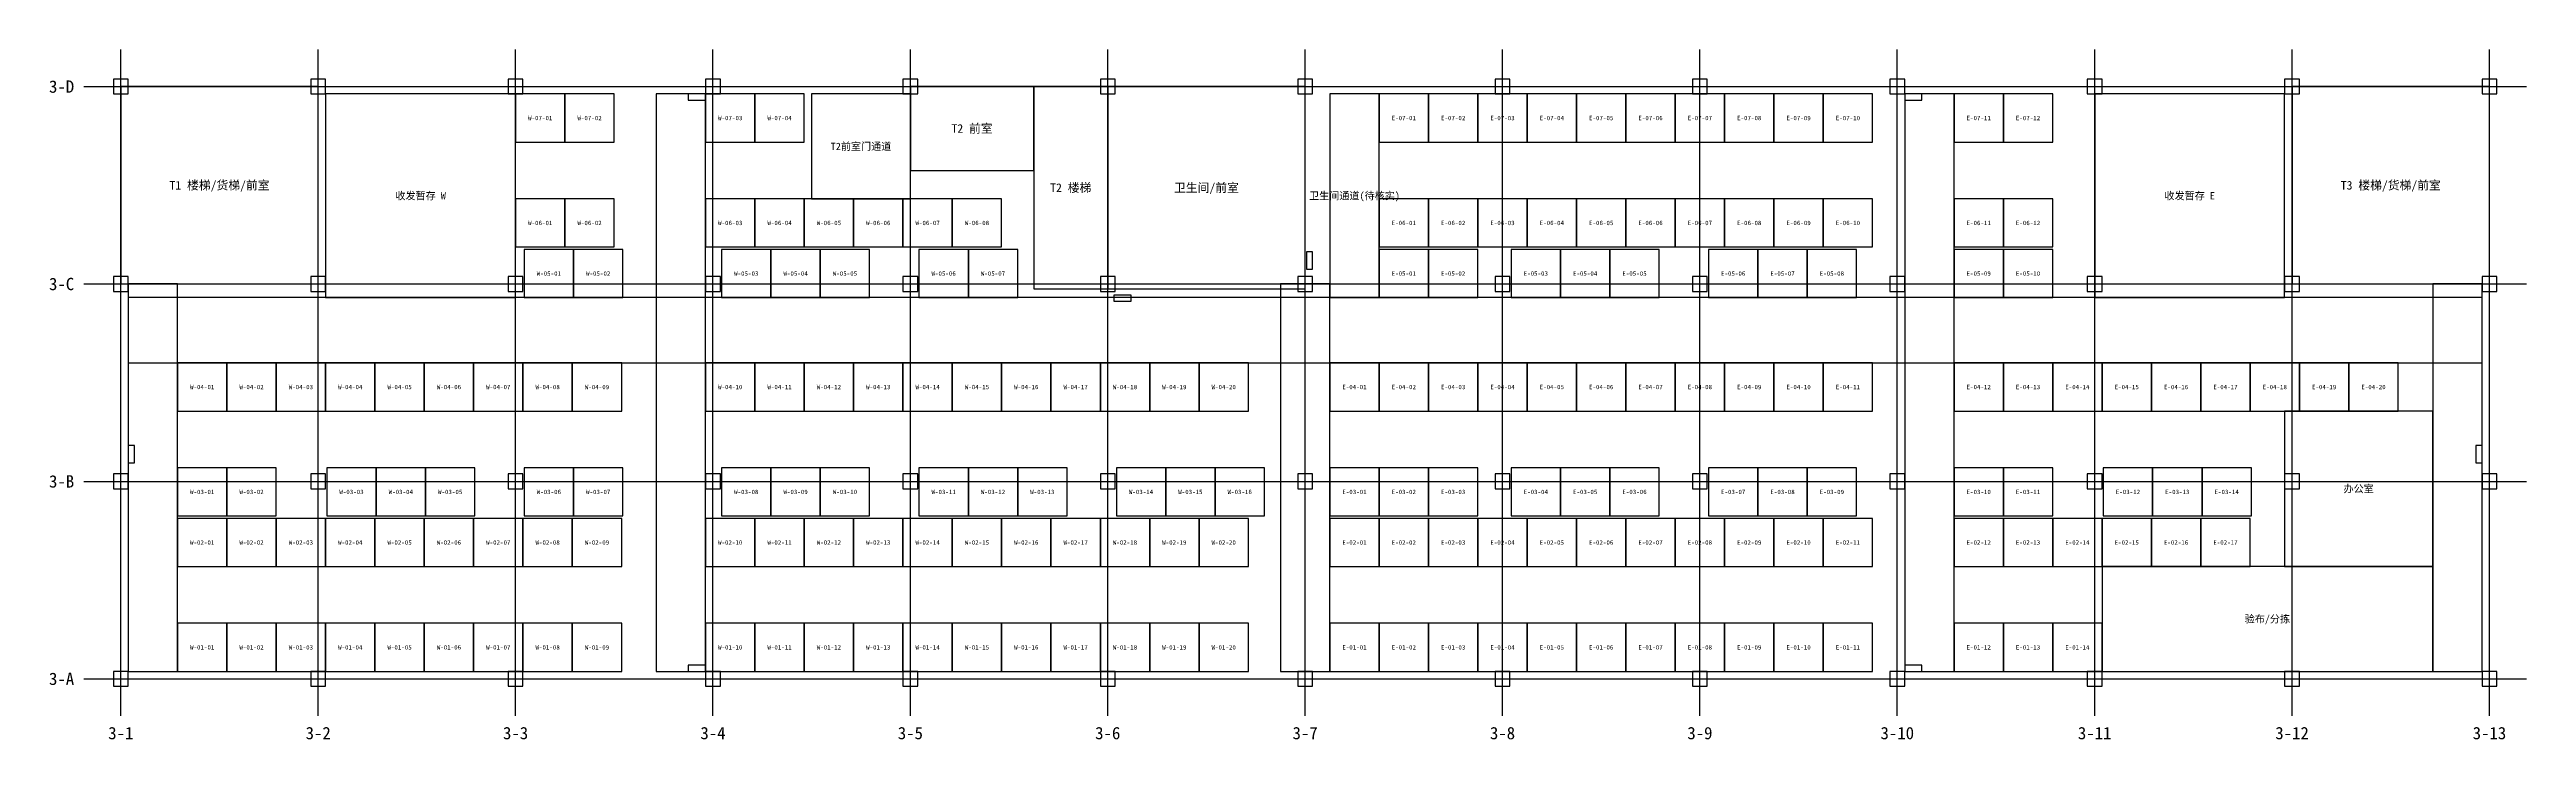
# Model space of a CAD drawing. Header units: metres. Extents: x -2888 to 97500, y -2458 to 25500.
import ezdxf
from ezdxf.enums import TextEntityAlignment as Align

# ---------------------------------------------------------------- set-up
doc = ezdxf.new("R2010")
doc.units = ezdxf.units.M
for name, color, linetype in [('AISLE', 5, 'Continuous'), ('AXIS', 1, 'Continuous'), ('COLUMN', 8, 'Continuous'), ('CORE', 9, 'Continuous'), ('HYDRANT', 1, 'Continuous'), ('RACK', 3, 'Continuous'), ('SHUTTER', 1, 'Continuous'), ('TEXT', 7, 'Continuous'), ('ZONE', 2, 'Continuous')]:
    doc.layers.add(name, color=color, linetype=linetype)
doc.styles.add('CJK', font='simhei.ttf')

msp = doc.modelspace()

# ---------------------------------------------------------------- linework, layer by layer
at = {"layer": 'AISLE'}
for points in [[(21700, 300), (23700, 300), (23700, 23700), (21700, 23700)], [(72300, 300), (74300, 300), (74300, 23700), (72300, 23700)], [(300, 300), (2300, 300), (2300, 16000), (300, 16000)], [(300, 12800), (95700, 12800), (95700, 15450), (300, 15450)], [(93700, 300), (95700, 300), (95700, 16000), (93700, 16000)]]:
    msp.add_lwpolyline(points, close=True, dxfattribs=at)
at = {"layer": 'AXIS'}
for p, q in [((0, -1500), (0, 25500)), ((8000, -1500), (8000, 25500)), ((16000, -1500), (16000, 25500)), ((24000, -1500), (24000, 25500)), ((32000, -1500), (32000, 25500)), ((40000, -1500), (40000, 25500)), ((48000, -1500), (48000, 25500)), ((56000, -1500), (56000, 25500)), ((64000, -1500), (64000, 25500)), ((72000, -1500), (72000, 25500)), ((80000, -1500), (80000, 25500)), ((88000, -1500), (88000, 25500)), ((96000, -1500), (96000, 25500)), ((-1500, 24000), (97500, 24000)), ((-1500, 16000), (97500, 16000)), ((-1500, 8000), (97500, 8000)), ((-1500, 0), (97500, 0))]:
    msp.add_line(p, q, dxfattribs=at)
at = {"layer": 'COLUMN'}
for points in [[(-300, 23700), (300, 23700), (300, 24300), (-300, 24300)], [(7700, 23700), (8300, 23700), (8300, 24300), (7700, 24300)], [(15700, 23700), (16300, 23700), (16300, 24300), (15700, 24300)], [(23700, 23700), (24300, 23700), (24300, 24300), (23700, 24300)], [(31700, 23700), (32300, 23700), (32300, 24300), (31700, 24300)], [(39700, 23700), (40300, 23700), (40300, 24300), (39700, 24300)], [(47700, 23700), (48300, 23700), (48300, 24300), (47700, 24300)], [(55700, 23700), (56300, 23700), (56300, 24300), (55700, 24300)], [(63700, 23700), (64300, 23700), (64300, 24300), (63700, 24300)], [(71700, 23700), (72300, 23700), (72300, 24300), (71700, 24300)], [(79700, 23700), (80300, 23700), (80300, 24300), (79700, 24300)], [(87700, 23700), (88300, 23700), (88300, 24300), (87700, 24300)], [(95700, 23700), (96300, 23700), (96300, 24300), (95700, 24300)], [(-300, 15700), (300, 15700), (300, 16300), (-300, 16300)], [(7700, 15700), (8300, 15700), (8300, 16300), (7700, 16300)], [(15700, 15700), (16300, 15700), (16300, 16300), (15700, 16300)], [(23700, 15700), (24300, 15700), (24300, 16300), (23700, 16300)], [(31700, 15700), (32300, 15700), (32300, 16300), (31700, 16300)], [(39700, 15700), (40300, 15700), (40300, 16300), (39700, 16300)], [(47700, 15700), (48300, 15700), (48300, 16300), (47700, 16300)], [(55700, 15700), (56300, 15700), (56300, 16300), (55700, 16300)], [(63700, 15700), (64300, 15700), (64300, 16300), (63700, 16300)], [(71700, 15700), (72300, 15700), (72300, 16300), (71700, 16300)], [(79700, 15700), (80300, 15700), (80300, 16300), (79700, 16300)], [(87700, 15700), (88300, 15700), (88300, 16300), (87700, 16300)], [(95700, 15700), (96300, 15700), (96300, 16300), (95700, 16300)], [(-300, 7700), (300, 7700), (300, 8300), (-300, 8300)], [(7700, 7700), (8300, 7700), (8300, 8300), (7700, 8300)], [(15700, 7700), (16300, 7700), (16300, 8300), (15700, 8300)], [(23700, 7700), (24300, 7700), (24300, 8300), (23700, 8300)], [(31700, 7700), (32300, 7700), (32300, 8300), (31700, 8300)], [(39700, 7700), (40300, 7700), (40300, 8300), (39700, 8300)], [(47700, 7700), (48300, 7700), (48300, 8300), (47700, 8300)], [(55700, 7700), (56300, 7700), (56300, 8300), (55700, 8300)], [(63700, 7700), (64300, 7700), (64300, 8300), (63700, 8300)], [(71700, 7700), (72300, 7700), (72300, 8300), (71700, 8300)], [(79700, 7700), (80300, 7700), (80300, 8300), (79700, 8300)], [(87700, 7700), (88300, 7700), (88300, 8300), (87700, 8300)], [(95700, 7700), (96300, 7700), (96300, 8300), (95700, 8300)], [(-300, -300), (300, -300), (300, 300), (-300, 300)], [(7700, -300), (8300, -300), (8300, 300), (7700, 300)], [(15700, -300), (16300, -300), (16300, 300), (15700, 300)], [(23700, -300), (24300, -300), (24300, 300), (23700, 300)], [(31700, -300), (32300, -300), (32300, 300), (31700, 300)], [(39700, -300), (40300, -300), (40300, 300), (39700, 300)], [(47700, -300), (48300, -300), (48300, 300), (47700, 300)], [(55700, -300), (56300, -300), (56300, 300), (55700, 300)], [(63700, -300), (64300, -300), (64300, 300), (63700, 300)], [(71700, -300), (72300, -300), (72300, 300), (71700, 300)], [(79700, -300), (80300, -300), (80300, 300), (79700, 300)], [(87700, -300), (88300, -300), (88300, 300), (87700, 300)], [(95700, -300), (96300, -300), (96300, 300), (95700, 300)]]:
    msp.add_lwpolyline(points, close=True, dxfattribs=at)
at = {"layer": 'CORE'}
for points in [[(0, 16000), (8000, 16000), (8000, 24000), (0, 24000)], [(32000, 20600), (37000, 20600), (37000, 24000), (32000, 24000)], [(37000, 15800), (40000, 15800), (40000, 24000), (37000, 24000)], [(40000, 15800), (48000, 15800), (48000, 24000), (40000, 24000)], [(88000, 16000), (96000, 16000), (96000, 24000), (88000, 24000)]]:
    msp.add_lwpolyline(points, close=True, dxfattribs=at)
at = {"layer": 'HYDRANT'}
for points in [[(23000, 23450), (23700, 23450), (23700, 23700), (23000, 23700)], [(72300, 23450), (73000, 23450), (73000, 23700), (72300, 23700)], [(48050, 16600), (48300, 16600), (48300, 17300), (48050, 17300)], [(40250, 15300), (40950, 15300), (40950, 15550), (40250, 15550)], [(300, 8750), (550, 8750), (550, 9450), (300, 9450)], [(95450, 8750), (95700, 8750), (95700, 9450), (95450, 9450)], [(23000, 300), (23700, 300), (23700, 550), (23000, 550)], [(72300, 300), (73000, 300), (73000, 550), (72300, 550)]]:
    msp.add_lwpolyline(points, close=True, dxfattribs=at)
at = {"layer": 'RACK'}
for points in [[(16000, 21750), (18000, 21750), (18000, 23700), (16000, 23700)], [(18000, 21750), (20000, 21750), (20000, 23700), (18000, 23700)], [(23700, 21750), (25700, 21750), (25700, 23700), (23700, 23700)], [(25700, 21750), (27700, 21750), (27700, 23700), (25700, 23700)], [(51000, 21750), (53000, 21750), (53000, 23700), (51000, 23700)], [(53000, 21750), (55000, 21750), (55000, 23700), (53000, 23700)], [(55000, 21750), (57000, 21750), (57000, 23700), (55000, 23700)], [(57000, 21750), (59000, 21750), (59000, 23700), (57000, 23700)], [(59000, 21750), (61000, 21750), (61000, 23700), (59000, 23700)], [(61000, 21750), (63000, 21750), (63000, 23700), (61000, 23700)], [(63000, 21750), (65000, 21750), (65000, 23700), (63000, 23700)], [(65000, 21750), (67000, 21750), (67000, 23700), (65000, 23700)], [(67000, 21750), (69000, 21750), (69000, 23700), (67000, 23700)], [(69000, 21750), (71000, 21750), (71000, 23700), (69000, 23700)], [(74300, 21750), (76300, 21750), (76300, 23700), (74300, 23700)], [(76300, 21750), (78300, 21750), (78300, 23700), (76300, 23700)], [(16000, 17500), (18000, 17500), (18000, 19450), (16000, 19450)], [(18000, 17500), (20000, 17500), (20000, 19450), (18000, 19450)], [(23700, 17500), (25700, 17500), (25700, 19450), (23700, 19450)], [(25700, 17500), (27700, 17500), (27700, 19450), (25700, 19450)], [(27700, 17500), (29700, 17500), (29700, 19450), (27700, 19450)], [(29700, 17500), (31700, 17500), (31700, 19450), (29700, 19450)], [(31700, 17500), (33700, 17500), (33700, 19450), (31700, 19450)], [(33700, 17500), (35700, 17500), (35700, 19450), (33700, 19450)], [(51000, 17500), (53000, 17500), (53000, 19450), (51000, 19450)], [(53000, 17500), (55000, 17500), (55000, 19450), (53000, 19450)], [(55000, 17500), (57000, 17500), (57000, 19450), (55000, 19450)], [(57000, 17500), (59000, 17500), (59000, 19450), (57000, 19450)], [(59000, 17500), (61000, 17500), (61000, 19450), (59000, 19450)], [(61000, 17500), (63000, 17500), (63000, 19450), (61000, 19450)], [(63000, 17500), (65000, 17500), (65000, 19450), (63000, 19450)], [(65000, 17500), (67000, 17500), (67000, 19450), (65000, 19450)], [(67000, 17500), (69000, 17500), (69000, 19450), (67000, 19450)], [(69000, 17500), (71000, 17500), (71000, 19450), (69000, 19450)], [(74300, 17500), (76300, 17500), (76300, 19450), (74300, 19450)], [(76300, 17500), (78300, 17500), (78300, 19450), (76300, 19450)], [(16350, 15450), (18350, 15450), (18350, 17400), (16350, 17400)], [(18350, 15450), (20350, 15450), (20350, 17400), (18350, 17400)], [(24350, 15450), (26350, 15450), (26350, 17400), (24350, 17400)], [(26350, 15450), (28350, 15450), (28350, 17400), (26350, 17400)], [(28350, 15450), (30350, 15450), (30350, 17400), (28350, 17400)], [(32350, 15450), (34350, 15450), (34350, 17400), (32350, 17400)], [(34350, 15450), (36350, 15450), (36350, 17400), (34350, 17400)], [(51000, 15450), (53000, 15450), (53000, 17400), (51000, 17400)], [(53000, 15450), (55000, 15450), (55000, 17400), (53000, 17400)], [(56350, 15450), (58350, 15450), (58350, 17400), (56350, 17400)], [(58350, 15450), (60350, 15450), (60350, 17400), (58350, 17400)], [(60350, 15450), (62350, 15450), (62350, 17400), (60350, 17400)], [(64350, 15450), (66350, 15450), (66350, 17400), (64350, 17400)], [(66350, 15450), (68350, 15450), (68350, 17400), (66350, 17400)], [(68350, 15450), (70350, 15450), (70350, 17400), (68350, 17400)], [(74300, 15450), (76300, 15450), (76300, 17400), (74300, 17400)], [(76300, 15450), (78300, 15450), (78300, 17400), (76300, 17400)], [(2300, 10850), (4300, 10850), (4300, 12800), (2300, 12800)], [(4300, 10850), (6300, 10850), (6300, 12800), (4300, 12800)], [(6300, 10850), (8300, 10850), (8300, 12800), (6300, 12800)], [(8300, 10850), (10300, 10850), (10300, 12800), (8300, 12800)], [(10300, 10850), (12300, 10850), (12300, 12800), (10300, 12800)], [(12300, 10850), (14300, 10850), (14300, 12800), (12300, 12800)], [(14300, 10850), (16300, 10850), (16300, 12800), (14300, 12800)], [(16300, 10850), (18300, 10850), (18300, 12800), (16300, 12800)], [(18300, 10850), (20300, 10850), (20300, 12800), (18300, 12800)], [(23700, 10850), (25700, 10850), (25700, 12800), (23700, 12800)], [(25700, 10850), (27700, 10850), (27700, 12800), (25700, 12800)], [(27700, 10850), (29700, 10850), (29700, 12800), (27700, 12800)], [(29700, 10850), (31700, 10850), (31700, 12800), (29700, 12800)], [(31700, 10850), (33700, 10850), (33700, 12800), (31700, 12800)], [(33700, 10850), (35700, 10850), (35700, 12800), (33700, 12800)], [(35700, 10850), (37700, 10850), (37700, 12800), (35700, 12800)], [(37700, 10850), (39700, 10850), (39700, 12800), (37700, 12800)], [(39700, 10850), (41700, 10850), (41700, 12800), (39700, 12800)], [(41700, 10850), (43700, 10850), (43700, 12800), (41700, 12800)], [(43700, 10850), (45700, 10850), (45700, 12800), (43700, 12800)], [(49000, 10850), (51000, 10850), (51000, 12800), (49000, 12800)], [(51000, 10850), (53000, 10850), (53000, 12800), (51000, 12800)], [(53000, 10850), (55000, 10850), (55000, 12800), (53000, 12800)], [(55000, 10850), (57000, 10850), (57000, 12800), (55000, 12800)], [(57000, 10850), (59000, 10850), (59000, 12800), (57000, 12800)], [(59000, 10850), (61000, 10850), (61000, 12800), (59000, 12800)], [(61000, 10850), (63000, 10850), (63000, 12800), (61000, 12800)], [(63000, 10850), (65000, 10850), (65000, 12800), (63000, 12800)], [(65000, 10850), (67000, 10850), (67000, 12800), (65000, 12800)], [(67000, 10850), (69000, 10850), (69000, 12800), (67000, 12800)], [(69000, 10850), (71000, 10850), (71000, 12800), (69000, 12800)], [(74300, 10850), (76300, 10850), (76300, 12800), (74300, 12800)], [(76300, 10850), (78300, 10850), (78300, 12800), (76300, 12800)], [(78300, 10850), (80300, 10850), (80300, 12800), (78300, 12800)], [(80300, 10850), (82300, 10850), (82300, 12800), (80300, 12800)], [(82300, 10850), (84300, 10850), (84300, 12800), (82300, 12800)], [(84300, 10850), (86300, 10850), (86300, 12800), (84300, 12800)], [(86300, 10850), (88300, 10850), (88300, 12800), (86300, 12800)], [(88300, 10850), (90300, 10850), (90300, 12800), (88300, 12800)], [(90300, 10850), (92300, 10850), (92300, 12800), (90300, 12800)], [(2300, 6600), (4300, 6600), (4300, 8550), (2300, 8550)], [(4300, 6600), (6300, 6600), (6300, 8550), (4300, 8550)], [(8350, 6600), (10350, 6600), (10350, 8550), (8350, 8550)], [(10350, 6600), (12350, 6600), (12350, 8550), (10350, 8550)], [(12350, 6600), (14350, 6600), (14350, 8550), (12350, 8550)], [(16350, 6600), (18350, 6600), (18350, 8550), (16350, 8550)], [(18350, 6600), (20350, 6600), (20350, 8550), (18350, 8550)], [(24350, 6600), (26350, 6600), (26350, 8550), (24350, 8550)], [(26350, 6600), (28350, 6600), (28350, 8550), (26350, 8550)], [(28350, 6600), (30350, 6600), (30350, 8550), (28350, 8550)], [(32350, 6600), (34350, 6600), (34350, 8550), (32350, 8550)], [(34350, 6600), (36350, 6600), (36350, 8550), (34350, 8550)], [(36350, 6600), (38350, 6600), (38350, 8550), (36350, 8550)], [(40350, 6600), (42350, 6600), (42350, 8550), (40350, 8550)], [(42350, 6600), (44350, 6600), (44350, 8550), (42350, 8550)], [(44350, 6600), (46350, 6600), (46350, 8550), (44350, 8550)], [(49000, 6600), (51000, 6600), (51000, 8550), (49000, 8550)], [(51000, 6600), (53000, 6600), (53000, 8550), (51000, 8550)], [(53000, 6600), (55000, 6600), (55000, 8550), (53000, 8550)], [(56350, 6600), (58350, 6600), (58350, 8550), (56350, 8550)], [(58350, 6600), (60350, 6600), (60350, 8550), (58350, 8550)], [(60350, 6600), (62350, 6600), (62350, 8550), (60350, 8550)], [(64350, 6600), (66350, 6600), (66350, 8550), (64350, 8550)], [(66350, 6600), (68350, 6600), (68350, 8550), (66350, 8550)], [(68350, 6600), (70350, 6600), (70350, 8550), (68350, 8550)], [(74300, 6600), (76300, 6600), (76300, 8550), (74300, 8550)], [(76300, 6600), (78300, 6600), (78300, 8550), (76300, 8550)], [(80350, 6600), (82350, 6600), (82350, 8550), (80350, 8550)], [(82350, 6600), (84350, 6600), (84350, 8550), (82350, 8550)], [(84350, 6600), (86350, 6600), (86350, 8550), (84350, 8550)], [(2300, 4550), (4300, 4550), (4300, 6500), (2300, 6500)], [(4300, 4550), (6300, 4550), (6300, 6500), (4300, 6500)], [(6300, 4550), (8300, 4550), (8300, 6500), (6300, 6500)], [(8300, 4550), (10300, 4550), (10300, 6500), (8300, 6500)], [(10300, 4550), (12300, 4550), (12300, 6500), (10300, 6500)], [(12300, 4550), (14300, 4550), (14300, 6500), (12300, 6500)], [(14300, 4550), (16300, 4550), (16300, 6500), (14300, 6500)], [(16300, 4550), (18300, 4550), (18300, 6500), (16300, 6500)], [(18300, 4550), (20300, 4550), (20300, 6500), (18300, 6500)], [(23700, 4550), (25700, 4550), (25700, 6500), (23700, 6500)], [(25700, 4550), (27700, 4550), (27700, 6500), (25700, 6500)], [(27700, 4550), (29700, 4550), (29700, 6500), (27700, 6500)], [(29700, 4550), (31700, 4550), (31700, 6500), (29700, 6500)], [(31700, 4550), (33700, 4550), (33700, 6500), (31700, 6500)], [(33700, 4550), (35700, 4550), (35700, 6500), (33700, 6500)], [(35700, 4550), (37700, 4550), (37700, 6500), (35700, 6500)], [(37700, 4550), (39700, 4550), (39700, 6500), (37700, 6500)], [(39700, 4550), (41700, 4550), (41700, 6500), (39700, 6500)], [(41700, 4550), (43700, 4550), (43700, 6500), (41700, 6500)], [(43700, 4550), (45700, 4550), (45700, 6500), (43700, 6500)], [(49000, 4550), (51000, 4550), (51000, 6500), (49000, 6500)], [(51000, 4550), (53000, 4550), (53000, 6500), (51000, 6500)], [(53000, 4550), (55000, 4550), (55000, 6500), (53000, 6500)], [(55000, 4550), (57000, 4550), (57000, 6500), (55000, 6500)], [(57000, 4550), (59000, 4550), (59000, 6500), (57000, 6500)], [(59000, 4550), (61000, 4550), (61000, 6500), (59000, 6500)], [(61000, 4550), (63000, 4550), (63000, 6500), (61000, 6500)], [(63000, 4550), (65000, 4550), (65000, 6500), (63000, 6500)], [(65000, 4550), (67000, 4550), (67000, 6500), (65000, 6500)], [(67000, 4550), (69000, 4550), (69000, 6500), (67000, 6500)], [(69000, 4550), (71000, 4550), (71000, 6500), (69000, 6500)], [(74300, 4550), (76300, 4550), (76300, 6500), (74300, 6500)], [(76300, 4550), (78300, 4550), (78300, 6500), (76300, 6500)], [(78300, 4550), (80300, 4550), (80300, 6500), (78300, 6500)], [(80300, 4550), (82300, 4550), (82300, 6500), (80300, 6500)], [(82300, 4550), (84300, 4550), (84300, 6500), (82300, 6500)], [(84300, 4550), (86300, 4550), (86300, 6500), (84300, 6500)], [(2300, 300), (4300, 300), (4300, 2250), (2300, 2250)], [(4300, 300), (6300, 300), (6300, 2250), (4300, 2250)], [(6300, 300), (8300, 300), (8300, 2250), (6300, 2250)], [(8300, 300), (10300, 300), (10300, 2250), (8300, 2250)], [(10300, 300), (12300, 300), (12300, 2250), (10300, 2250)], [(12300, 300), (14300, 300), (14300, 2250), (12300, 2250)], [(14300, 300), (16300, 300), (16300, 2250), (14300, 2250)], [(16300, 300), (18300, 300), (18300, 2250), (16300, 2250)], [(18300, 300), (20300, 300), (20300, 2250), (18300, 2250)], [(23700, 300), (25700, 300), (25700, 2250), (23700, 2250)], [(25700, 300), (27700, 300), (27700, 2250), (25700, 2250)], [(27700, 300), (29700, 300), (29700, 2250), (27700, 2250)], [(29700, 300), (31700, 300), (31700, 2250), (29700, 2250)], [(31700, 300), (33700, 300), (33700, 2250), (31700, 2250)], [(33700, 300), (35700, 300), (35700, 2250), (33700, 2250)], [(35700, 300), (37700, 300), (37700, 2250), (35700, 2250)], [(37700, 300), (39700, 300), (39700, 2250), (37700, 2250)], [(39700, 300), (41700, 300), (41700, 2250), (39700, 2250)], [(41700, 300), (43700, 300), (43700, 2250), (41700, 2250)], [(43700, 300), (45700, 300), (45700, 2250), (43700, 2250)], [(49000, 300), (51000, 300), (51000, 2250), (49000, 2250)], [(51000, 300), (53000, 300), (53000, 2250), (51000, 2250)], [(53000, 300), (55000, 300), (55000, 2250), (53000, 2250)], [(55000, 300), (57000, 300), (57000, 2250), (55000, 2250)], [(57000, 300), (59000, 300), (59000, 2250), (57000, 2250)], [(59000, 300), (61000, 300), (61000, 2250), (59000, 2250)], [(61000, 300), (63000, 300), (63000, 2250), (61000, 2250)], [(63000, 300), (65000, 300), (65000, 2250), (63000, 2250)], [(65000, 300), (67000, 300), (67000, 2250), (65000, 2250)], [(67000, 300), (69000, 300), (69000, 2250), (67000, 2250)], [(69000, 300), (71000, 300), (71000, 2250), (69000, 2250)], [(74300, 300), (76300, 300), (76300, 2250), (74300, 2250)], [(76300, 300), (78300, 300), (78300, 2250), (76300, 2250)], [(78300, 300), (80300, 300), (80300, 2250), (78300, 2250)]]:
    msp.add_lwpolyline(points, close=True, dxfattribs=at)
at = {"layer": 'SHUTTER'}
msp.add_line((48000, 300), (48000, 16000), dxfattribs=at)
msp.add_lwpolyline([(47000, 300), (49000, 300), (49000, 16000), (47000, 16000)], close=True, dxfattribs=at)
at = {"layer": 'ZONE'}
for points in [[(8300, 15450), (16000, 15450), (16000, 23700), (8300, 23700)], [(28000, 19450), (32000, 19450), (32000, 23700), (28000, 23700)], [(49000, 15450), (51000, 15450), (51000, 23700), (49000, 23700)], [(80000, 15450), (87700, 15450), (87700, 23700), (80000, 23700)], [(87700, 4550), (93700, 4550), (93700, 10850), (87700, 10850)], [(80300, 300), (93700, 300), (93700, 4550), (80300, 4550)]]:
    msp.add_lwpolyline(points, close=True, dxfattribs=at)

# ---------------------------------------------------------------- texts
at = {"layer": 'TEXT', "style": 'CJK'}
for s, height, p in [('3-D', 500, (-2400, 24000)), ('W-07-01', 180, (17000, 22725)), ('W-07-02', 180, (19000, 22725)), ('W-07-03', 180, (24700, 22725)), ('W-07-04', 180, (26700, 22725)), ('T2 前室', 350, (34500, 22300)), ('E-07-01', 180, (52000, 22725)), ('E-07-02', 180, (54000, 22725)), ('E-07-03', 180, (56000, 22725)), ('E-07-04', 180, (58000, 22725)), ('E-07-05', 180, (60000, 22725)), ('E-07-06', 180, (62000, 22725)), ('E-07-07', 180, (64000, 22725)), ('E-07-08', 180, (66000, 22725)), ('E-07-09', 180, (68000, 22725)), ('E-07-10', 180, (70000, 22725)), ('E-07-11', 180, (75300, 22725)), ('E-07-12', 180, (77300, 22725)), ('T2前室门通道', 300, (30000, 21575)), ('T1 楼梯/货梯/前室', 350, (4000, 20000)), ('T2 楼梯', 350, (38500, 19900)), ('卫生间/前室', 350, (44000, 19900)), ('T3 楼梯/货梯/前室', 350, (92000, 20000)), ('收发暂存 W', 300, (12150, 19575)), ('卫生间通道(待核实)', 300, (50000, 19575)), ('收发暂存 E', 300, (83850, 19575)), ('W-06-01', 180, (17000, 18475)), ('W-06-02', 180, (19000, 18475)), ('W-06-03', 180, (24700, 18475)), ('W-06-04', 180, (26700, 18475)), ('W-06-05', 180, (28700, 18475)), ('W-06-06', 180, (30700, 18475)), ('W-06-07', 180, (32700, 18475)), ('W-06-08', 180, (34700, 18475)), ('E-06-01', 180, (52000, 18475)), ('E-06-02', 180, (54000, 18475)), ('E-06-03', 180, (56000, 18475)), ('E-06-04', 180, (58000, 18475)), ('E-06-05', 180, (60000, 18475)), ('E-06-06', 180, (62000, 18475)), ('E-06-07', 180, (64000, 18475)), ('E-06-08', 180, (66000, 18475)), ('E-06-09', 180, (68000, 18475)), ('E-06-10', 180, (70000, 18475)), ('E-06-11', 180, (75300, 18475)), ('E-06-12', 180, (77300, 18475)), ('3-C', 500, (-2400, 16000)), ('W-05-01', 180, (17350, 16425)), ('W-05-02', 180, (19350, 16425)), ('W-05-03', 180, (25350, 16425)), ('W-05-04', 180, (27350, 16425)), ('W-05-05', 180, (29350, 16425)), ('W-05-06', 180, (33350, 16425)), ('W-05-07', 180, (35350, 16425)), ('E-05-01', 180, (52000, 16425)), ('E-05-02', 180, (54000, 16425)), ('E-05-03', 180, (57350, 16425)), ('E-05-04', 180, (59350, 16425)), ('E-05-05', 180, (61350, 16425)), ('E-05-06', 180, (65350, 16425)), ('E-05-07', 180, (67350, 16425)), ('E-05-08', 180, (69350, 16425)), ('E-05-09', 180, (75300, 16425)), ('E-05-10', 180, (77300, 16425)), ('W-04-01', 180, (3300, 11825)), ('W-04-02', 180, (5300, 11825)), ('W-04-03', 180, (7300, 11825)), ('W-04-04', 180, (9300, 11825)), ('W-04-05', 180, (11300, 11825)), ('W-04-06', 180, (13300, 11825)), ('W-04-07', 180, (15300, 11825)), ('W-04-08', 180, (17300, 11825)), ('W-04-09', 180, (19300, 11825)), ('W-04-10', 180, (24700, 11825)), ('W-04-11', 180, (26700, 11825)), ('W-04-12', 180, (28700, 11825)), ('W-04-13', 180, (30700, 11825)), ('W-04-14', 180, (32700, 11825)), ('W-04-15', 180, (34700, 11825)), ('W-04-16', 180, (36700, 11825)), ('W-04-17', 180, (38700, 11825)), ('W-04-18', 180, (40700, 11825)), ('W-04-19', 180, (42700, 11825)), ('W-04-20', 180, (44700, 11825)), ('E-04-01', 180, (50000, 11825)), ('E-04-02', 180, (52000, 11825)), ('E-04-03', 180, (54000, 11825)), ('E-04-04', 180, (56000, 11825)), ('E-04-05', 180, (58000, 11825)), ('E-04-06', 180, (60000, 11825)), ('E-04-07', 180, (62000, 11825)), ('E-04-08', 180, (64000, 11825)), ('E-04-09', 180, (66000, 11825)), ('E-04-10', 180, (68000, 11825)), ('E-04-11', 180, (70000, 11825)), ('E-04-12', 180, (75300, 11825)), ('E-04-13', 180, (77300, 11825)), ('E-04-14', 180, (79300, 11825)), ('E-04-15', 180, (81300, 11825)), ('E-04-16', 180, (83300, 11825)), ('E-04-17', 180, (85300, 11825)), ('E-04-18', 180, (87300, 11825)), ('E-04-19', 180, (89300, 11825)), ('E-04-20', 180, (91300, 11825)), ('3-B', 500, (-2400, 8000)), ('W-03-01', 180, (3300, 7575)), ('W-03-02', 180, (5300, 7575)), ('W-03-03', 180, (9350, 7575)), ('W-03-04', 180, (11350, 7575)), ('W-03-05', 180, (13350, 7575)), ('W-03-06', 180, (17350, 7575)), ('W-03-07', 180, (19350, 7575)), ('W-03-08', 180, (25350, 7575)), ('W-03-09', 180, (27350, 7575)), ('W-03-10', 180, (29350, 7575)), ('W-03-11', 180, (33350, 7575)), ('W-03-12', 180, (35350, 7575)), ('W-03-13', 180, (37350, 7575)), ('W-03-14', 180, (41350, 7575)), ('W-03-15', 180, (43350, 7575)), ('W-03-16', 180, (45350, 7575)), ('E-03-01', 180, (50000, 7575)), ('E-03-02', 180, (52000, 7575)), ('E-03-03', 180, (54000, 7575)), ('E-03-04', 180, (57350, 7575)), ('E-03-05', 180, (59350, 7575)), ('E-03-06', 180, (61350, 7575)), ('E-03-07', 180, (65350, 7575)), ('E-03-08', 180, (67350, 7575)), ('E-03-09', 180, (69350, 7575)), ('E-03-10', 180, (75300, 7575)), ('E-03-11', 180, (77300, 7575)), ('E-03-12', 180, (81350, 7575)), ('E-03-13', 180, (83350, 7575)), ('E-03-14', 180, (85350, 7575)), ('办公室', 300, (90700, 7700)), ('W-02-01', 180, (3300, 5525)), ('W-02-02', 180, (5300, 5525)), ('W-02-03', 180, (7300, 5525)), ('W-02-04', 180, (9300, 5525)), ('W-02-05', 180, (11300, 5525)), ('W-02-06', 180, (13300, 5525)), ('W-02-07', 180, (15300, 5525)), ('W-02-08', 180, (17300, 5525)), ('W-02-09', 180, (19300, 5525)), ('W-02-10', 180, (24700, 5525)), ('W-02-11', 180, (26700, 5525)), ('W-02-12', 180, (28700, 5525)), ('W-02-13', 180, (30700, 5525)), ('W-02-14', 180, (32700, 5525)), ('W-02-15', 180, (34700, 5525)), ('W-02-16', 180, (36700, 5525)), ('W-02-17', 180, (38700, 5525)), ('W-02-18', 180, (40700, 5525)), ('W-02-19', 180, (42700, 5525)), ('W-02-20', 180, (44700, 5525)), ('E-02-01', 180, (50000, 5525)), ('E-02-02', 180, (52000, 5525)), ('E-02-03', 180, (54000, 5525)), ('E-02-04', 180, (56000, 5525)), ('E-02-05', 180, (58000, 5525)), ('E-02-06', 180, (60000, 5525)), ('E-02-07', 180, (62000, 5525)), ('E-02-08', 180, (64000, 5525)), ('E-02-09', 180, (66000, 5525)), ('E-02-10', 180, (68000, 5525)), ('E-02-11', 180, (70000, 5525)), ('E-02-12', 180, (75300, 5525)), ('E-02-13', 180, (77300, 5525)), ('E-02-14', 180, (79300, 5525)), ('E-02-15', 180, (81300, 5525)), ('E-02-16', 180, (83300, 5525)), ('E-02-17', 180, (85300, 5525)), ('验布/分拣', 300, (87000, 2425)), ('W-01-01', 180, (3300, 1275)), ('W-01-02', 180, (5300, 1275)), ('W-01-03', 180, (7300, 1275)), ('W-01-04', 180, (9300, 1275)), ('W-01-05', 180, (11300, 1275)), ('W-01-06', 180, (13300, 1275)), ('W-01-07', 180, (15300, 1275)), ('W-01-08', 180, (17300, 1275)), ('W-01-09', 180, (19300, 1275)), ('W-01-10', 180, (24700, 1275)), ('W-01-11', 180, (26700, 1275)), ('W-01-12', 180, (28700, 1275)), ('W-01-13', 180, (30700, 1275)), ('W-01-14', 180, (32700, 1275)), ('W-01-15', 180, (34700, 1275)), ('W-01-16', 180, (36700, 1275)), ('W-01-17', 180, (38700, 1275)), ('W-01-18', 180, (40700, 1275)), ('W-01-19', 180, (42700, 1275)), ('W-01-20', 180, (44700, 1275)), ('E-01-01', 180, (50000, 1275)), ('E-01-02', 180, (52000, 1275)), ('E-01-03', 180, (54000, 1275)), ('E-01-04', 180, (56000, 1275)), ('E-01-05', 180, (58000, 1275)), ('E-01-06', 180, (60000, 1275)), ('E-01-07', 180, (62000, 1275)), ('E-01-08', 180, (64000, 1275)), ('E-01-09', 180, (66000, 1275)), ('E-01-10', 180, (68000, 1275)), ('E-01-11', 180, (70000, 1275)), ('E-01-12', 180, (75300, 1275)), ('E-01-13', 180, (77300, 1275)), ('E-01-14', 180, (79300, 1275)), ('3-A', 500, (-2400, 0)), ('3-1', 500, (0, -2200)), ('3-2', 500, (8000, -2200)), ('3-3', 500, (16000, -2200)), ('3-4', 500, (24000, -2200)), ('3-5', 500, (32000, -2200)), ('3-6', 500, (40000, -2200)), ('3-7', 500, (48000, -2200)), ('3-8', 500, (56000, -2200)), ('3-9', 500, (64000, -2200)), ('3-10', 500, (72000, -2200)), ('3-11', 500, (80000, -2200)), ('3-12', 500, (88000, -2200)), ('3-13', 500, (96000, -2200))]:
    msp.add_text(s, height=height, dxfattribs=at).set_placement(p, align=Align.MIDDLE_CENTER)

doc.saveas('drawing.dxf')
